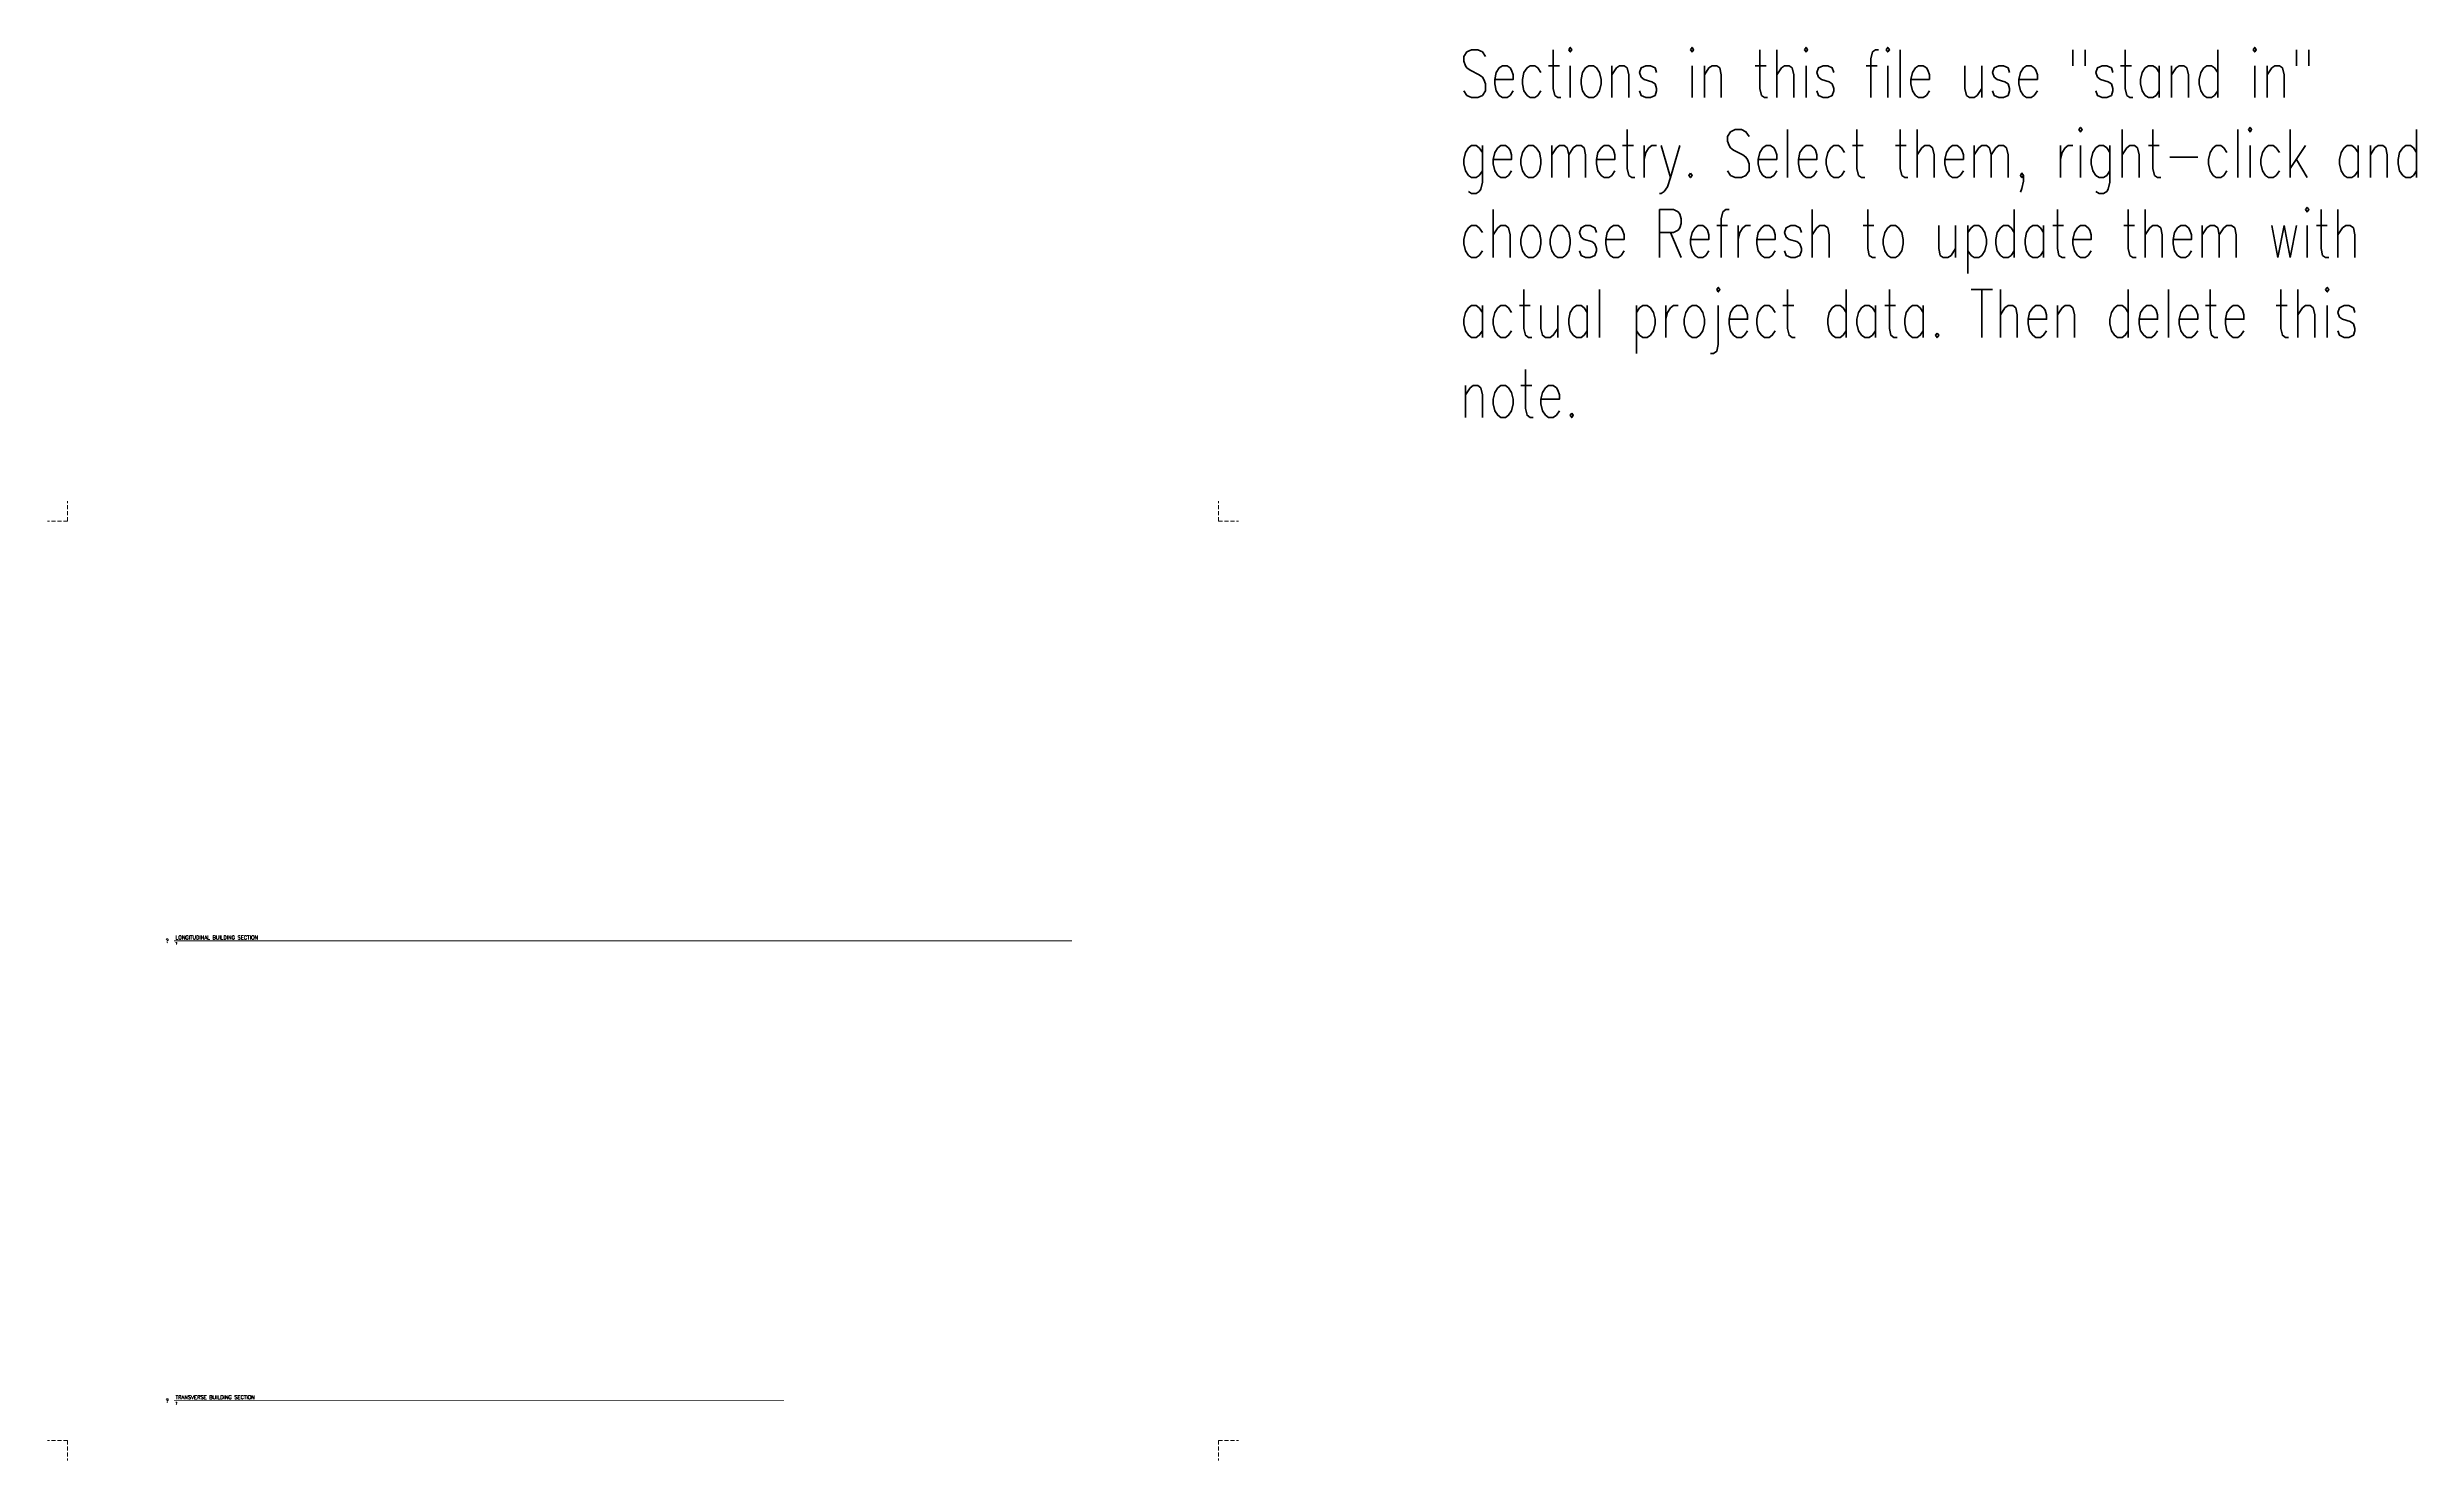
# Model space of a CAD drawing. Header units: inches. Extents: x -4116 to 2997, y -60 to 4182.
import ezdxf
from ezdxf.enums import TextEntityAlignment as Align

# ---------------------------------------------------------------- set-up
doc = ezdxf.new("R2010")
doc.units = ezdxf.units.IN
doc.header["$LTSCALE"] = 0.5
doc.header["$MEASUREMENT"] = 0
doc.linetypes.add('DASHED2', pattern=[0.375, 0.25, -0.125])
doc.layers.add('G-Anno-Nplt', color=140, linetype='Continuous', lineweight=18, plot=False)
doc.layers.add('G-Grid-Nplt', color=200, linetype='DASHED2', lineweight=18, plot=False)
doc.layers.add('G-Anno-Ttlb', color=213, linetype='Continuous', lineweight=50)
doc.styles.add('Arch-Dim', font='romans.shx', dxfattribs={"width": 0.75})
doc.styles.add('RomanS', font='romans.shx')

# ---------------------------------------------------------------- blocks, each defined once
blk = doc.blocks.new('Anno_Title_A1')
at = {"color": 0, "linetype": 'ByBlock', "lineweight": -2}
blk.add_circle((0, 0), 2.25, dxfattribs=at)
blk.add_circle((0, 0), 2.25, dxfattribs=at)
at = {"color": 0, "linetype": 'ByBlock', "lineweight": -2, "style": 'RomanS'}
blk.add_attdef('NUMBER', text='', height=1.25, dxfattribs=at).set_placement((0, 0), align=Align.MIDDLE)
blk = doc.blocks.new('Anno_Title_T1')
at = {"color": 0, "linetype": 'ByBlock', "lineweight": -2, "style": 'RomanS'}
blk.add_attdef('TITLE', (2.75, 0.5), '', height=1.25, dxfattribs=at)
blk.add_attdef('SCALE', text='', height=0.75, dxfattribs=at).set_placement((2.75, -0.5), align=Align.TOP_LEFT)
blk = doc.blocks.new('Live Area Guide')
at = {"layer": 'G-Grid-Nplt'}
for p, q in [((0, 28.75), (0, 29.375)), ((36, 28.75), (36, 29.375)), ((0, 28.75), (-0.625, 28.75)), ((36, 28.75), (36.625, 28.75)), ((0, 0), (-0.625, 0)), ((0, 0), (0, -0.625)), ((36, 0), (36, -0.625)), ((36, 0), (36.625, 0))]:
    blk.add_line(p, q, dxfattribs=at)

msp = doc.modelspace()

# ---------------------------------------------------------------- linework, layer by layer
at = {"layer": 'G-Anno-Ttlb'}
for points in [[(-3735.75, 1500, 2.4, 2.4, 0), (-1040.25, 1500, 2.4, 2.4, 0)], [(-3735.75, 120, 2.4, 2.4, 0), (-1904.25, 120, 2.4, 2.4, 0)]]:
    msp.add_lwpolyline(points, format="xyseb", dxfattribs=at)

# ---------------------------------------------------------------- block references
at = {"xscale": 96, "yscale": 96, "zscale": 96}
msp.add_blockref('Live Area Guide', (-4056, 0), dxfattribs=at)
at = {"layer": 'G-Anno-Ttlb'}
ref = msp.add_blockref('Anno_Title_A1', (-3756, 1500), dxfattribs=dict(at, xscale=0.09375, yscale=0.09375, zscale=0.09375))
ref.add_attrib('NUMBER', '?', dxfattribs={"layer": '0', "color": 0, "linetype": 'ByBlock', "lineweight": -2, "height": 11.25, "style": 'RomanS'}).set_placement((-3756, 1500), align=Align.MIDDLE)
ref = msp.add_blockref('Anno_Title_T1', (-3756, 1500), dxfattribs=dict(at, xscale=0.09375, yscale=0.09375, zscale=0.09375))
ref.add_attrib('SCALE', '?', dxfattribs={"layer": '0', "color": 0, "linetype": 'ByBlock', "lineweight": -2, "height": 6.75, "style": 'RomanS'}).set_placement((-3731.25, 1495.5), align=Align.TOP_LEFT)
ref.add_attrib('TITLE', 'LONGITUDINAL BUILDING SECTION', (-3731.25, 1504.5), dxfattribs={"layer": '0', "color": 0, "linetype": 'ByBlock', "lineweight": -2, "height": 11.25, "style": 'RomanS'})
ref = msp.add_blockref('Anno_Title_A1', (-3756, 120), dxfattribs=dict(at, xscale=0.09375, yscale=0.09375, zscale=0.09375))
ref.add_attrib('NUMBER', '?', dxfattribs={"layer": '0', "color": 0, "linetype": 'ByBlock', "lineweight": -2, "height": 11.25, "style": 'RomanS'}).set_placement((-3756, 120), align=Align.MIDDLE)
ref = msp.add_blockref('Anno_Title_T1', (-3756, 120), dxfattribs=dict(at, xscale=0.09375, yscale=0.09375, zscale=0.09375))
ref.add_attrib('SCALE', '?', dxfattribs={"layer": '0', "color": 0, "linetype": 'ByBlock', "lineweight": -2, "height": 6.75, "style": 'RomanS'}).set_placement((-3731.25, 115.5), align=Align.TOP_LEFT)
ref.add_attrib('TITLE', 'TRANSVERSE BUILDING SECTION', (-3731.25, 124.5), dxfattribs={"layer": '0', "color": 0, "linetype": 'ByBlock', "lineweight": -2, "height": 11.25, "style": 'RomanS'})

# ---------------------------------------------------------------- texts
at = {"layer": 'G-Anno-Nplt', "insert": (122.875, 4174.6875), "char_height": 144, "width": 3191.6875, "attachment_point": 1, "style": 'Arch-Dim'}
msp.add_mtext('Sections in this file use "stand in" geometry. Select them, right-click and choose Refresh to update them with actual project data. Then delete this note.', dxfattribs=at)

doc.saveas('drawing.dxf')
